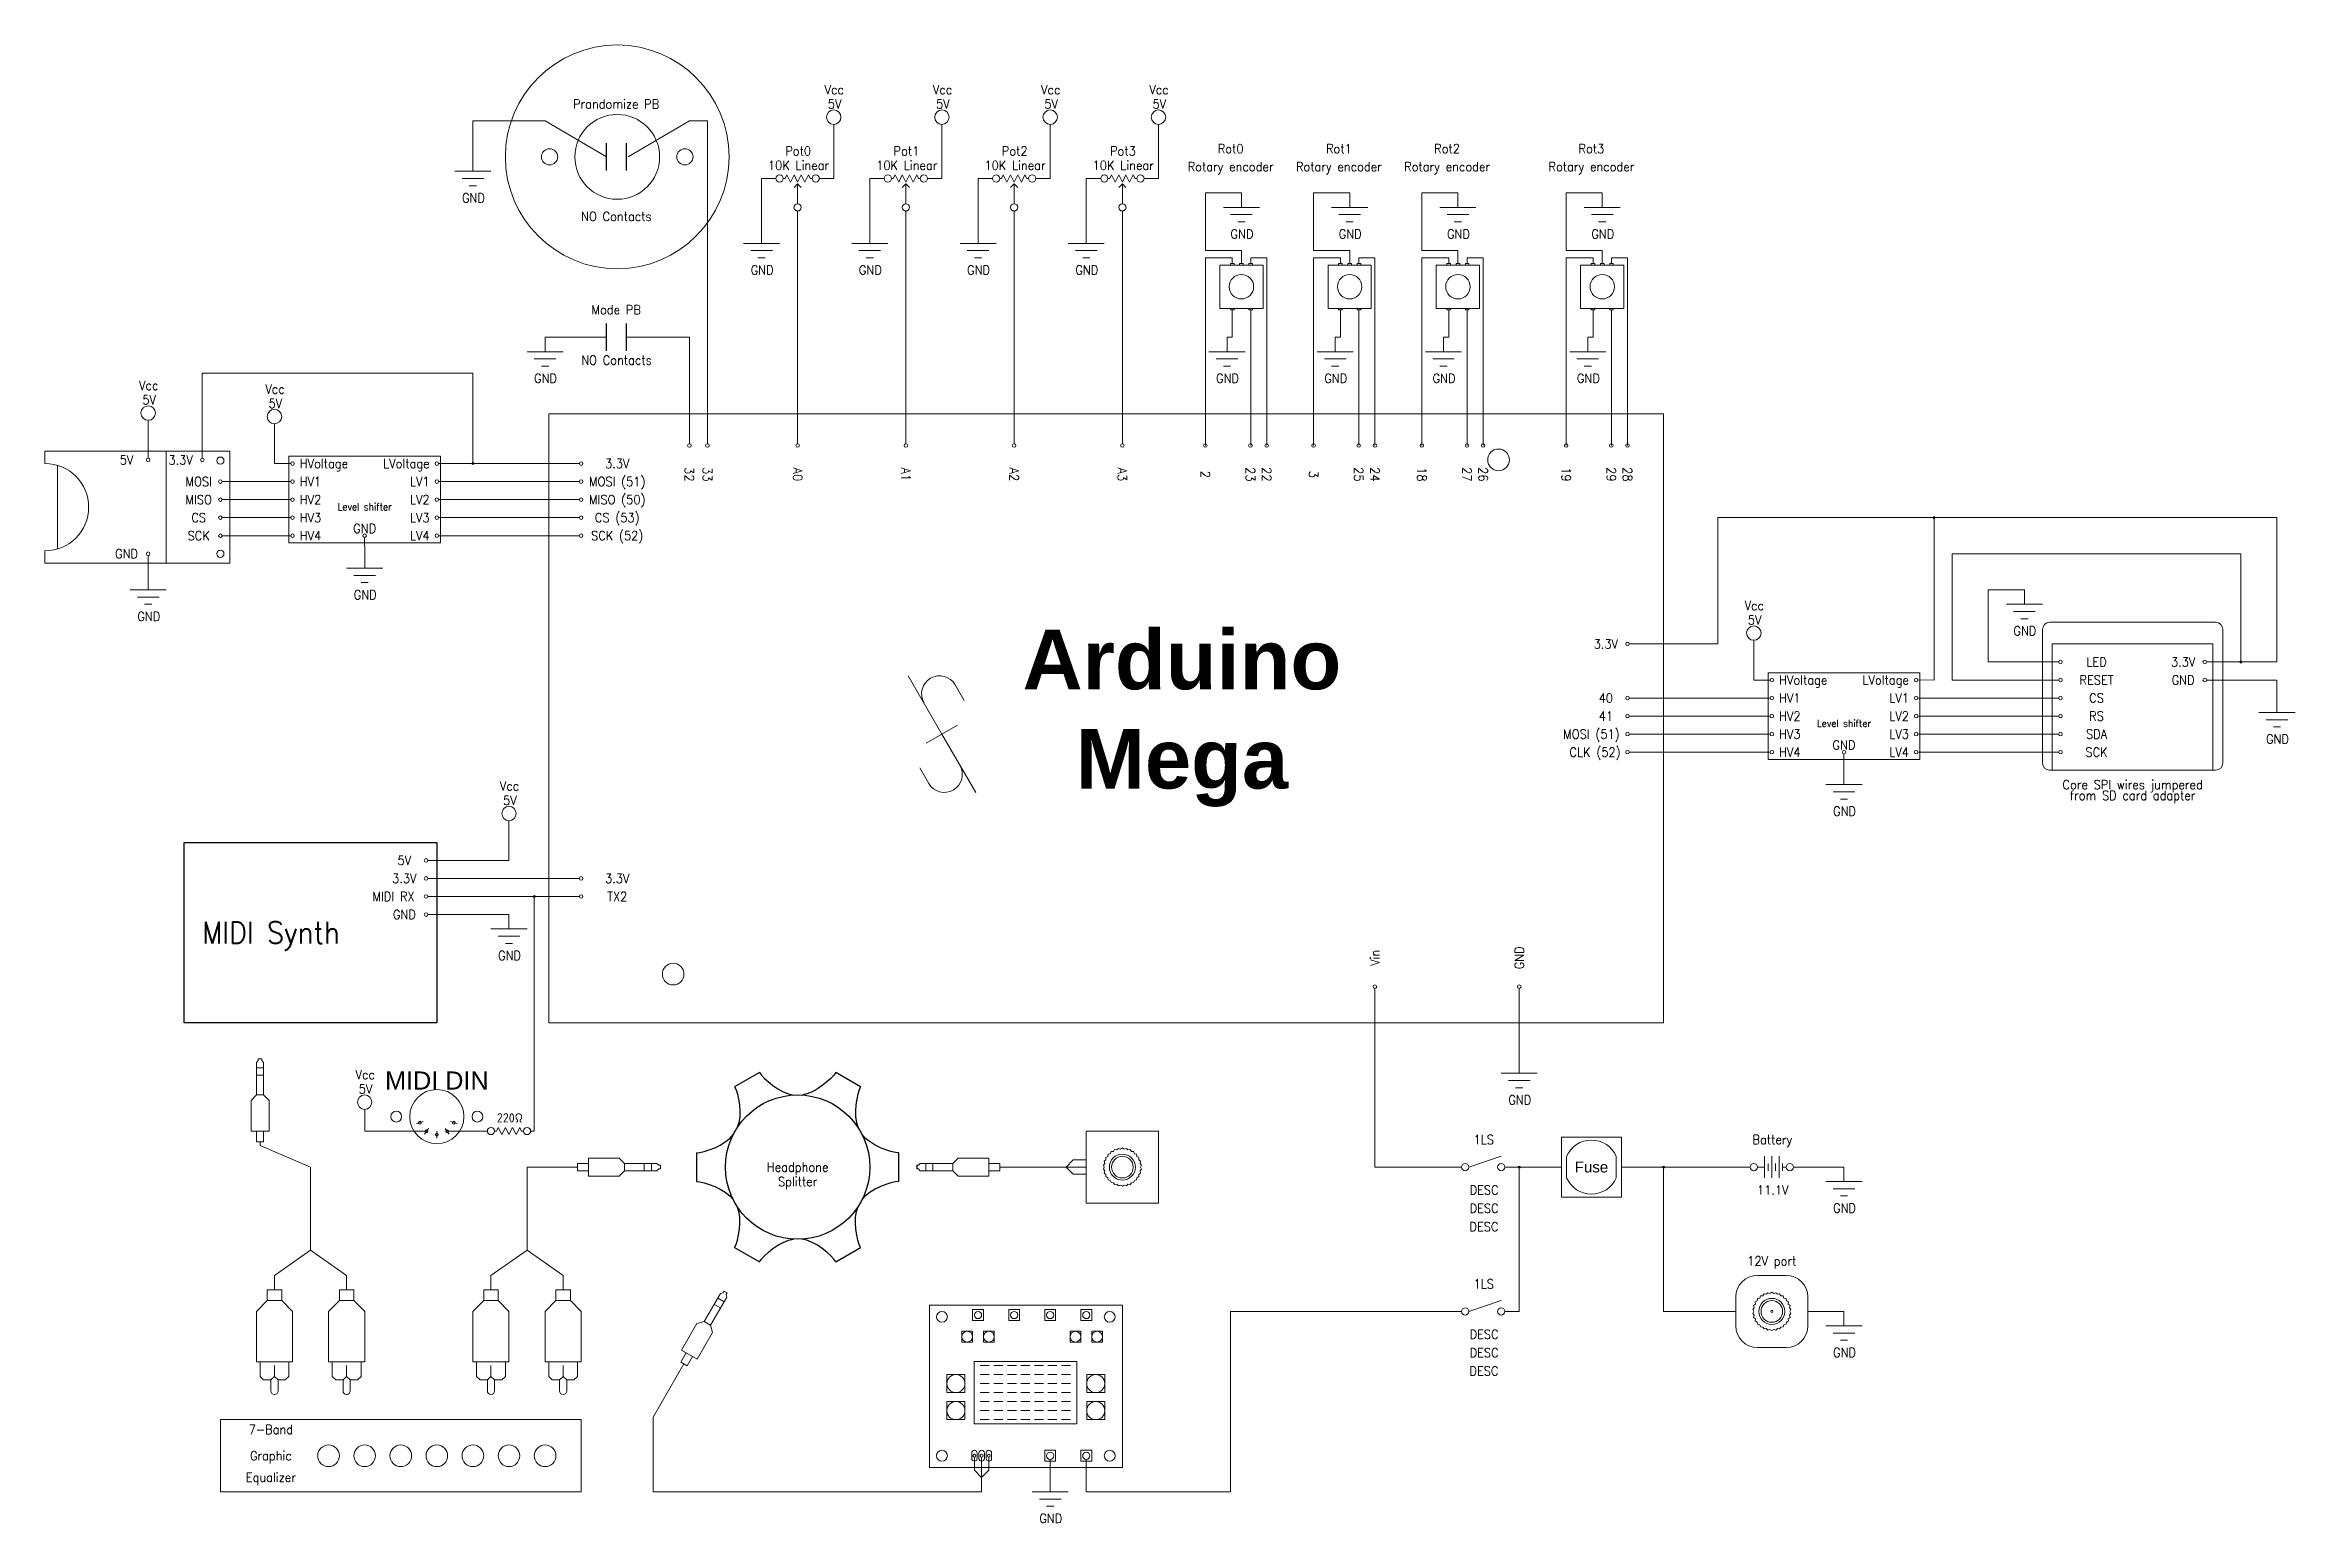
# Model space of a CAD drawing. Header units: millimetres. Extents: x -449 to 175, y -139 to 271.
import ezdxf
from ezdxf.enums import TextEntityAlignment as Align

# ---------------------------------------------------------------- set-up
doc = ezdxf.new("R2010")
doc.units = ezdxf.units.MM
doc.layers.get('0').update_dxf_attribs({"lineweight": 0})
for name, color, linetype, lineweight, true_color in [('construction', 1, 'Continuous', 0, 0xff0000), ('cut', 18, 'Continuous', 0, 0x000000), ('text', 5, 'Continuous', 0, 0x0000ff), ('Wires', 6, 'Continuous', 0, 0xff00ff)]:
    doc.layers.add(name, color=color, linetype=linetype, lineweight=lineweight, true_color=true_color)
doc.layers.add('SYMBOLS', color=1, linetype='Continuous', true_color=0xff0000)
doc.styles.add('textstyle100', font='standard')
doc.styles.add('textstyle101', font='standard')
doc.styles.add('textstyle105', font='Standard')
doc.styles.add('textstyle109', font='Standard')
doc.styles.add('textstyle11', font='Standard')
doc.styles.add('textstyle113', font='Standard')
doc.styles.add('textstyle114', font='Standard')
doc.styles.add('textstyle118', font='Standard')
doc.styles.add('textstyle119', font='Standard')
doc.styles.add('textstyle12', font='Standard')
doc.styles.add('textstyle120', font='Standard')
doc.styles.add('textstyle121', font='Standard')
doc.styles.add('textstyle122', font='Standard')
doc.styles.add('textstyle123', font='Standard')
doc.styles.add('textstyle124', font='Standard')
doc.styles.add('textstyle126', font='Standard')
doc.styles.add('textstyle128', font='Standard')
doc.styles.add('textstyle13', font='Standard')
doc.styles.add('textstyle130', font='Standard')
doc.styles.add('textstyle132', font='Standard')
doc.styles.add('textstyle133', font='Standard')
doc.styles.add('textstyle134', font='Standard')
doc.styles.add('textstyle135', font='Standard')
doc.styles.add('textstyle136', font='Standard')
doc.styles.add('textstyle137', font='Standard')
doc.styles.add('textstyle138', font='Standard')
doc.styles.add('textstyle139', font='Standard')
doc.styles.add('textstyle14', font='Standard')
doc.styles.add('textstyle140', font='Standard')
doc.styles.add('textstyle141', font='Standard')
doc.styles.add('textstyle143', font='Standard')
doc.styles.add('textstyle144', font='Standard')
doc.styles.add('textstyle146', font='Standard')
doc.styles.add('textstyle147', font='Standard')
doc.styles.add('textstyle149', font='Standard')
doc.styles.add('textstyle150', font='Standard')
doc.styles.add('textstyle151', font='Standard')
doc.styles.add('textstyle153', font='Standard')
doc.styles.add('textstyle154', font='Standard')
doc.styles.add('textstyle155', font='Standard')
doc.styles.add('textstyle156', font='Standard')
doc.styles.add('textstyle158', font='Standard')
doc.styles.add('textstyle159', font='Standard')
doc.styles.add('textstyle16', font='Standard')
doc.styles.add('textstyle160', font='Standard')
doc.styles.add('textstyle162', font='Standard')
doc.styles.add('textstyle163', font='Standard')
doc.styles.add('textstyle164', font='Standard')
doc.styles.add('textstyle165', font='Standard')
doc.styles.add('textstyle166', font='Standard')
doc.styles.add('textstyle167', font='Standard')
doc.styles.add('textstyle168', font='Standard')
doc.styles.add('textstyle169', font='Standard')
doc.styles.add('textstyle170', font='Standard')
doc.styles.add('textstyle171', font='Standard')
doc.styles.add('textstyle172', font='Standard')
doc.styles.add('textstyle173', font='Standard')
doc.styles.add('textstyle174', font='Standard')
doc.styles.add('textstyle175', font='Standard')
doc.styles.add('textstyle176', font='Standard')
doc.styles.add('textstyle177', font='Standard')
doc.styles.add('textstyle179', font='Standard')
doc.styles.add('textstyle18', font='Standard')
doc.styles.add('textstyle180', font='Standard')
doc.styles.add('textstyle181', font='Standard')
doc.styles.add('textstyle182', font='Standard')
doc.styles.add('textstyle183', font='Standard')
doc.styles.add('textstyle185', font='Standard')
doc.styles.add('textstyle186', font='Standard')
doc.styles.add('textstyle187', font='Standard')
doc.styles.add('textstyle188', font='Standard')
doc.styles.add('textstyle189', font='Standard')
doc.styles.add('textstyle19', font='')
doc.styles.add('textstyle190', font='Standard')
doc.styles.add('textstyle191', font='Standard')
doc.styles.add('textstyle193', font='Standard')
doc.styles.add('textstyle195', font='Standard')
doc.styles.add('textstyle196', font='Standard')
doc.styles.add('textstyle198', font='Standard')
doc.styles.add('textstyle20', font='Standard')
doc.styles.add('textstyle200', font='Standard')
doc.styles.add('textstyle201', font='Standard')
doc.styles.add('textstyle202', font='Standard')
doc.styles.add('textstyle203', font='Standard')
doc.styles.add('textstyle204', font='Standard')
doc.styles.add('textstyle205', font='Standard')
doc.styles.add('textstyle206', font='Standard')
doc.styles.add('textstyle207', font='Standard')
doc.styles.add('textstyle208', font='Standard')
doc.styles.add('textstyle209', font='Standard')
doc.styles.add('textstyle21', font='standard')
doc.styles.add('textstyle210', font='Standard')
doc.styles.add('textstyle211', font='Standard')
doc.styles.add('textstyle212', font='Standard')
doc.styles.add('textstyle214', font='Standard')
doc.styles.add('textstyle215', font='Standard')
doc.styles.add('textstyle216', font='Standard')
doc.styles.add('textstyle218', font='Standard')
doc.styles.add('textstyle219', font='Standard')
doc.styles.add('textstyle22', font='Standard')
doc.styles.add('textstyle220', font='Standard')
doc.styles.add('textstyle221', font='Standard')
doc.styles.add('textstyle23', font='standard')
doc.styles.add('textstyle24', font='standard')
doc.styles.add('textstyle25', font='Standard')
doc.styles.add('textstyle26', font='standard')
doc.styles.add('textstyle27', font='Standard')
doc.styles.add('textstyle28', font='Standard')
doc.styles.add('textstyle29', font='Standard')
doc.styles.add('textstyle30', font='Standard')
doc.styles.add('textstyle31', font='Standard')
doc.styles.add('textstyle32', font='Standard')
doc.styles.add('textstyle33', font='Standard')
doc.styles.add('textstyle34', font='')
doc.styles.add('textstyle35', font='')
doc.styles.add('textstyle36', font='standard')
doc.styles.add('textstyle37', font='standard')
doc.styles.add('textstyle38', font='standard')
doc.styles.add('textstyle39', font='standard')
doc.styles.add('textstyle40', font='standard')
doc.styles.add('textstyle41', font='standard')
doc.styles.add('textstyle42', font='standard')
doc.styles.add('textstyle43', font='standard')
doc.styles.add('textstyle44', font='standard')
doc.styles.add('textstyle45', font='standard')
doc.styles.add('textstyle46', font='standard')
doc.styles.add('textstyle47', font='standard')
doc.styles.add('textstyle48', font='standard')
doc.styles.add('textstyle49', font='standard')
doc.styles.add('textstyle50', font='standard')
doc.styles.add('textstyle51', font='standard')
doc.styles.add('textstyle52', font='standard')
doc.styles.add('textstyle53', font='standard')
doc.styles.add('textstyle54', font='standard')
doc.styles.add('textstyle55', font='standard')
doc.styles.add('textstyle56', font='standard')
doc.styles.add('textstyle57', font='standard')
doc.styles.add('textstyle58', font='standard')
doc.styles.add('textstyle59', font='standard')
doc.styles.add('textstyle60', font='Standard')
doc.styles.add('textstyle61', font='Standard')
doc.styles.add('textstyle62', font='Standard')
doc.styles.add('textstyle64', font='Standard')
doc.styles.add('textstyle65', font='Standard')
doc.styles.add('textstyle66', font='Standard')
doc.styles.add('textstyle68', font='Standard')
doc.styles.add('textstyle69', font='Standard')
doc.styles.add('textstyle70', font='Standard')
doc.styles.add('textstyle72', font='Standard')
doc.styles.add('textstyle73', font='standard')
doc.styles.add('textstyle74', font='Standard')
doc.styles.add('textstyle75', font='Standard')
doc.styles.add('textstyle76', font='Standard')
doc.styles.add('textstyle77', font='Standard')
doc.styles.add('textstyle78', font='Standard')
doc.styles.add('textstyle79', font='Standard')
doc.styles.add('textstyle80', font='Standard')
doc.styles.add('textstyle81', font='Standard')
doc.styles.add('textstyle82', font='Standard')
doc.styles.add('textstyle83', font='Standard')
doc.styles.add('textstyle84', font='Standard')
doc.styles.add('textstyle85', font='Standard')
doc.styles.add('textstyle86', font='standard')
doc.styles.add('textstyle87', font='standard')
doc.styles.add('textstyle88', font='standard')
doc.styles.add('textstyle89', font='standard')
doc.styles.add('textstyle90', font='standard')
doc.styles.add('textstyle91', font='standard')
doc.styles.add('textstyle92', font='standard')
doc.styles.add('textstyle93', font='standard')
doc.styles.add('textstyle94', font='Standard')
doc.styles.add('textstyle95', font='Standard')
doc.styles.add('textstyle96', font='Standard')
doc.styles.add('textstyle97', font='Standard')
doc.styles.add('textstyle98', font='Standard')
doc.styles.add('textstyle99', font='standard')
doc.styles.get('textstyle19').set_extended_font_data('Arial', bold=True)
doc.styles.get('textstyle34').set_extended_font_data('Arial')
doc.styles.get('textstyle35').set_extended_font_data('Arial')

msp = doc.modelspace()

# ---------------------------------------------------------------- texts
for s, style, p in [('7-Band', 'textstyle96', (-386, -114)), ('Equalizer', 'textstyle98', (-386, -127.27)), ('Graphic', 'textstyle97', (-386, -121.27))]:
    msp.add_text(s, height=2.54, dxfattribs=dict(style=style)).set_placement(p, align=Align.CENTER)
at = {"layer": 'SYMBOLS'}
for s, height, style, p in [('Core SPI wires jumpered', 2.54, 'textstyle204', (130, 66)), ('from SD card adapter', 2.54, 'textstyle205', (130, 63)), ('MIDI Synth', 6, 'textstyle114', (-386, 25))]:
    msp.add_text(s, height=height, dxfattribs=dict(at, style=style)).set_placement(p, align=Align.MIDDLE_CENTER)
at = {"layer": 'Wires'}
for s, style, p in [('Rot0', 'textstyle135', (-120, 241)), ('Rot1', 'textstyle134', (-90, 241)), ('Rot2', 'textstyle133', (-60, 241)), ('Rot3', 'textstyle132', (-20, 241)), ('Rotary encoder', 'textstyle139', (-120, 236)), ('Rotary encoder', 'textstyle138', (-90, 236)), ('Rotary encoder', 'textstyle137', (-60, 236)), ('Rotary encoder', 'textstyle136', (-20, 236))]:
    msp.add_text(s, height=2.54, dxfattribs=dict(at, style=style)).set_placement(p, align=Align.CENTER)
for s, style, p in [('Headphone', 'textstyle202', (-240, -40)), ('Splitter', 'textstyle203', (-240, -44)), ('12V port', 'textstyle195', (30, -66))]:
    msp.add_text(s, height=2.54, dxfattribs=dict(at, style=style)).set_placement(p, align=Align.MIDDLE_CENTER)

# ---------------------------------------------------------------- blocks, each defined once
blk = doc.blocks.new('block_6')
at = {"layer": 'Wires'}
blk.add_circle((0, 0), 0.5, dxfattribs=at)
at = {"style": 'textstyle37'}
blk.add_attdef('DESC1', text='', height=2.54, dxfattribs=at).set_placement((8, 0), align=Align.MIDDLE_CENTER)
at = {"style": 'textstyle36'}
blk.add_attdef('DESC2', text='', height=2.54, rotation=270, dxfattribs=at).set_placement((0, -8), align=Align.MIDDLE_CENTER)
blk = doc.blocks.new('Vcc')
blk.add_line((0, 0), (0, 6))
blk.add_circle((0, 8), 2)
for tag, style, p in [('DESC1', 'textstyle59', (0.25, 10.38)), ('PN', 'textstyle58', (0.15, 14.36))]:
    blk.add_attdef(tag, text='', height=2.54, dxfattribs=dict(style=style)).set_placement(p, align=Align.CENTER)
blk = doc.blocks.new('GND')
for p, q in [((0, 0), (0, -4)), ((-5, -4), (5, -4)), ((3, -6), (-3, -6)), ((-1, -8), (1, -8))]:
    blk.add_line(p, q)
for tag, style, p in [('PN', 'textstyle38', (0.15, -12.64)), ('DESC1', 'textstyle39', (0.25, -16.62))]:
    blk.add_attdef(tag, text='', height=2.54, dxfattribs=dict(style=style)).set_placement(p, align=Align.CENTER)
blk = doc.blocks.new('RotaryEncoder')
at = {"layer": 'construction'}
for p, q in [((-3.06, 6), (-3.06, 6.4)), ((-3.06, 6.4), (-2.06, 6.4)), ((-2.06, 6.4), (-2.06, 6)), ((-0.5, 6), (-0.5, 6.4)), ((-0.5, 6.4), (0.5, 6.4)), ((0.5, 6.4), (0.5, 6)), ((2.06, 6), (2.06, 6.4)), ((2.06, 6.4), (3.06, 6.4)), ((3.06, 6.4), (3.06, 6)), ((6, 6), (-6, 6)), ((-6, 6), (-6, -6)), ((6, -6), (6, 6)), ((-6, -6), (6, -6)), ((-3.06, -6.4), (-3.06, -6)), ((-2.06, -6), (-2.06, -6.4)), ((2.06, -6.4), (2.06, -6)), ((3.06, -6), (3.06, -6.4)), ((-2.06, -6.4), (-3.06, -6.4)), ((3.06, -6.4), (2.06, -6.4))]:
    blk.add_line(p, q, dxfattribs=at)
at = {"layer": 'cut'}
blk.add_circle((0, 0), 3.38, dxfattribs=at)
for tag, style, p in [('DESC1', 'textstyle53', (0.11, 29.02)), ('PN', 'textstyle52', (0, 33))]:
    blk.add_attdef(tag, text='', height=2.54, dxfattribs=dict(style=style)).set_placement(p, align=Align.CENTER)
blk = doc.blocks.new('block_1')
for centre in [(0, 38.5), (46.5, 38.5), (0, 0), (46.5, 0)]:
    blk.add_circle(centre, 1.5)
at = {"layer": 'construction'}
for p, q in [((-3.5, 41.75), (50, 41.75)), ((-3.5, -3.25), (-3.5, 41.75)), ((8.5, 40.5), (11.5, 40.5)), ((8.5, 37.5), (8.5, 40.5)), ((11.5, 37.5), (8.5, 37.5)), ((11.5, 40.5), (11.5, 37.5)), ((18.5, 40.5), (21.5, 40.5)), ((18.5, 37.5), (18.5, 40.5)), ((21.5, 37.5), (18.5, 37.5)), ((21.5, 40.5), (21.5, 37.5)), ((28.5, 40.5), (31.5, 40.5)), ((28.5, 37.5), (28.5, 40.5)), ((31.5, 37.5), (28.5, 37.5)), ((31.5, 40.5), (31.5, 37.5)), ((38.5, 40.5), (41.5, 40.5)), ((38.5, 37.5), (38.5, 40.5)), ((41.5, 37.5), (38.5, 37.5)), ((41.5, 40.5), (41.5, 37.5)), ((50, -3.25), (50, 41.75)), ((5.5, 34.5), (8.5, 34.5)), ((5.5, 31.5), (5.5, 34.5)), ((8.5, 31.5), (5.5, 31.5)), ((8.5, 34.5), (8.5, 31.5)), ((11.5, 34.5), (14.5, 34.5)), ((11.5, 31.5), (11.5, 34.5)), ((14.5, 31.5), (11.5, 31.5)), ((14.5, 34.5), (14.5, 31.5)), ((35.5, 34.5), (38.5, 34.5)), ((35.5, 31.5), (35.5, 34.5)), ((38.5, 31.5), (35.5, 31.5)), ((38.5, 34.5), (38.5, 31.5)), ((41.5, 34.5), (44.5, 34.5)), ((41.5, 31.5), (41.5, 34.5)), ((44.5, 31.5), (41.5, 31.5)), ((44.5, 34.5), (44.5, 31.5)), ((8.8937, 8.8375), (8.8937, 26.1625)), ((8.8937, 26.1625), (37.3563, 26.1625)), ((10.625, 25), (13.125, 25)), ((14.375, 25), (16.875, 25)), ((18.125, 25), (20.625, 25)), ((21.875, 25), (24.375, 25)), ((25.625, 25), (28.125, 25)), ((29.375, 25), (31.875, 25)), ((33.125, 25), (35.625, 25)), ((37.3563, 26.1625), (37.3563, 8.8375)), ((1.375, 22.5), (6.375, 22.5)), ((1.375, 17.5), (1.375, 22.5)), ((6.375, 22.5), (6.375, 17.5)), ((10.625, 22.5), (13.125, 22.5)), ((10.625, 20), (13.125, 20)), ((14.375, 22.5), (16.875, 22.5)), ((14.375, 20), (16.875, 20)), ((18.125, 22.5), (20.625, 22.5)), ((18.125, 20), (20.625, 20)), ((21.875, 22.5), (24.375, 22.5)), ((21.875, 20), (24.375, 20)), ((25.625, 22.5), (28.125, 22.5)), ((25.625, 20), (28.125, 20)), ((29.375, 22.5), (31.875, 22.5)), ((29.375, 20), (31.875, 20)), ((33.125, 22.5), (35.625, 22.5)), ((33.125, 20), (35.625, 20)), ((40.125, 22.5), (45.125, 22.5)), ((40.125, 17.5), (40.125, 22.5)), ((45.125, 22.5), (45.125, 17.5)), ((6.375, 17.5), (1.375, 17.5)), ((6.375, 15), (1.375, 15)), ((1.375, 15), (1.375, 10)), ((6.375, 10), (6.375, 15)), ((10.625, 17.5), (13.125, 17.5)), ((10.625, 15), (13.125, 15)), ((10.625, 12.5), (13.125, 12.5)), ((14.375, 17.5), (16.875, 17.5)), ((14.375, 15), (16.875, 15)), ((14.375, 12.5), (16.875, 12.5)), ((18.125, 17.5), (20.625, 17.5)), ((18.125, 15), (20.625, 15)), ((18.125, 12.5), (20.625, 12.5)), ((21.875, 17.5), (24.375, 17.5)), ((21.875, 15), (24.375, 15)), ((21.875, 12.5), (24.375, 12.5)), ((25.625, 17.5), (28.125, 17.5)), ((25.625, 15), (28.125, 15)), ((25.625, 12.5), (28.125, 12.5)), ((29.375, 17.5), (31.875, 17.5)), ((29.375, 15), (31.875, 15)), ((29.375, 12.5), (31.875, 12.5)), ((33.125, 17.5), (35.625, 17.5)), ((33.125, 15), (35.625, 15)), ((33.125, 12.5), (35.625, 12.5)), ((45.125, 17.5), (40.125, 17.5)), ((45.125, 15), (40.125, 15)), ((40.125, 15), (40.125, 10)), ((45.125, 10), (45.125, 15)), ((1.375, 10), (6.375, 10)), ((37.3563, 8.8375), (8.8937, 8.8375)), ((10.625, 10), (13.125, 10)), ((14.375, 10), (16.875, 10)), ((18.125, 10), (20.625, 10)), ((21.875, 10), (24.375, 10)), ((25.625, 10), (28.125, 10)), ((29.375, 10), (31.875, 10)), ((33.125, 10), (35.625, 10)), ((40.125, 10), (45.125, 10)), ((8.25, 0.75), (8.25, -0.75)), ((9.75, -0.75), (9.75, 0.75)), ((10.25, 0.75), (10.25, -0.75)), ((11.75, -0.75), (11.75, 0.75)), ((12.25, 0.75), (12.25, -0.75)), ((13.75, -0.75), (13.75, 0.75)), ((28.5, 1.5), (31.5, 1.5)), ((28.5, -1.5), (28.5, 1.5)), ((31.5, 1.5), (31.5, -1.5)), ((38.5, 1.5), (41.5, 1.5)), ((38.5, -1.5), (38.5, 1.5)), ((41.5, 1.5), (41.5, -1.5)), ((-3.5, -3.25), (50, -3.25)), ((31.5, -1.5), (28.5, -1.5)), ((41.5, -1.5), (38.5, -1.5))]:
    blk.add_line(p, q, dxfattribs=at)
for centre, radius in [((10, 39), 1), ((20, 39), 1), ((30, 39), 1), ((40, 39), 1), ((7, 33), 1.5), ((13, 33), 1.5), ((37, 33), 1.5), ((43, 33), 1.5), ((3.875, 20), 2.5), ((42.625, 20), 2.5), ((3.875, 12.5), 2.5), ((42.625, 12.5), 2.5), ((9, 0), 0.4), ((11, 0), 0.4), ((13, 0), 0.4), ((30, 0), 1), ((40, 0), 1)]:
    blk.add_circle(centre, radius, dxfattribs=at)
for centre, start, end in [((9, 0.75), 0, 180), ((11, 0.75), 0, 180), ((13, 0.75), 0, 180), ((9, -0.75), 180, 0), ((11, -0.75), 180, 0), ((13, -0.75), 180, 0)]:
    blk.add_arc(centre, 0.75, start, end, dxfattribs=at)
blk = doc.blocks.new('Arduino Mega Protoboard')
for centre in [(4.5, 91.5), (52, 15.25)]:
    blk.add_circle(centre, 1)
at = {"layer": 'construction'}
for p, q in [((0, 103), (56.25, 103)), ((0, 0), (0, 103)), ((56.25, 0), (56.25, 103)), ((0, 0), (56.25, 0))]:
    blk.add_line(p, q, dxfattribs=at)
at = {"layer": 'text', "insert": (28.125, 44.5), "char_height": 5.5, "attachment_point": 5, "rotation": 270, "style": 'textstyle19'}
blk.add_mtext('Arduino\\PMega', dxfattribs=at)
blk = doc.blocks.new('block_2')
at = {"lineweight": 0}
for p, q in [((-6.9, -2.94), (-6.9, 2.94)), ((6.9, -2.94), (6.9, 2.94))]:
    blk.add_line(p, q, dxfattribs=at)
for start, end in [(23.07392, 156.92608), (203.07392, 336.92608)]:
    blk.add_arc((0, 0), 7.5, start, end, dxfattribs=at)
at = {"layer": 'construction'}
for p, q in [((-8.3, -8.3), (-8.3, 8.3)), ((-8.3, 8.3), (8.3, 8.3)), ((8.3, -8.3), (8.3, 8.3)), ((-8.3, -8.3), (8.3, -8.3))]:
    blk.add_line(p, q, dxfattribs=at)
at = {"layer": 'text', "lineweight": 0, "insert": (0, 0), "char_height": 1, "attachment_point": 5, "style": 'textstyle34'}
blk.add_mtext('\\H3;Fuse', dxfattribs=at)
blk = doc.blocks.new('block_3')
for p, q in [((-5.64, -2.05), (-3.76, -1.37)), ((-3.44, -4.91), (-2.29, -3.28)), ((0, -6), (0, -4)), ((3.44, -4.91), (2.29, -3.28)), ((5.64, -2.05), (3.76, -1.37))]:
    blk.add_line(p, q)
for centre, radius in [((0, 0), 7.5), ((-11.25, 0), 1.5), ((11.25, 0), 1.5), ((-4.7, -1.71), 0.4), ((-2.87, -4.1), 0.4), ((0, -5), 0.4), ((2.87, -4.1), 0.4), ((4.7, -1.71), 0.4)]:
    blk.add_circle(centre, radius)
at = {"layer": 'text', "insert": (0, 10), "char_height": 12, "attachment_point": 5, "line_spacing_factor": 0.3, "style": 'textstyle35'}
blk.add_mtext('\\H5;MIDI DIN', dxfattribs=at)
blk = doc.blocks.new('block_4')
for centre in [(0, 0), (25.8, 0)]:
    blk.add_circle(centre, 1)
at = {"layer": 'construction'}
for p, q in [((-2.6, 45.1), (-2.6, 48.6)), ((-2.6, 48.6), (0.8, 48.6)), ((-2.6, -2.6), (-2.6, 45.1)), ((1.32, 45.1), (24.48, 45.1)), ((28.4, 48.6), (25, 48.6)), ((28.4, 45.1), (28.4, 48.6)), ((28.4, -2.6), (28.4, 45.1)), ((-2.6, 15), (28.4, 15)), ((-2.6, -2.6), (28.4, -2.6))]:
    blk.add_line(p, q, dxfattribs=at)
blk.add_arc((12.9, 48.6), 12.1, 180, 0, dxfattribs=at)
blk = doc.blocks.new('SmallDisplayTFT47mmDiag')
for p, q in [((2.7, 35), (47.2, 35)), ((2.7, 0), (2.7, 35)), ((47.2, 0), (47.2, 35)), ((2.7, 0), (47.2, 0))]:
    blk.add_line(p, q)
at = {"layer": 'construction'}
for p, q in [((0, 39), (0, 2)), ((48, 41), (2, 41)), ((50, 2), (50, 39)), ((2, 0), (48, 0))]:
    blk.add_line(p, q, dxfattribs=at)
for centre, start, end in [((2, 39), 90, 180), ((48, 39), 0, 90), ((2, 2), 180, 270), ((48, 2), 270, 0)]:
    blk.add_arc(centre, 2, start, end, dxfattribs=at)
blk = doc.blocks.new('block_5')
for centre, radius in [((0, 0), 11.75), ((-18.75, 0), 2.25), ((18.75, 0), 2.25)]:
    blk.add_circle(centre, radius)
at = {"layer": 'construction'}
blk.add_circle((0, 0), 31, dxfattribs=at)
blk = doc.blocks.new('CONT_OP')
at = {"layer": 'SYMBOLS'}
for p, q in [((-2.79, 3.81), (-2.79, -3.81)), ((2.79, 3.81), (2.79, -3.81))]:
    blk.add_line(p, q, dxfattribs=at)
blk = doc.blocks.new('NO_CONTACT')
at = {"layer": 'SYMBOLS', "xscale": -1, "rotation": 180}
blk.add_blockref('CONT_OP', (2.79, 0), dxfattribs=at)
for tag, style, p in [('PN', 'textstyle40', (2.69, 6.36)), ('DESC1', 'textstyle43', (2.79, -7.62)), ('DESC2', 'textstyle42', (2.79, -12.7)), ('DESC3', 'textstyle41', (2.75, -17.78))]:
    blk.add_attdef(tag, text='', height=2.54, dxfattribs=dict(style=style)).set_placement(p, align=Align.CENTER)
blk = doc.blocks.new('Potentiometer')
for p, q in [((1, 0), (1.5, 0)), ((1.5, 0), (2, 1)), ((2, 1), (3, -1)), ((3, -1), (4, 1)), ((4, 1), (5, -1)), ((5, -1), (6, 1)), ((6, 1), (7, -1)), ((7, -1), (8, 1)), ((8.5, 0), (8, 1)), ((9, 0), (8.5, 0)), ((5, -1.5), (4, -2.5)), ((5, -7), (5, -1.5)), ((6, -2.5), (5, -1.5))]:
    blk.add_line(p, q)
for centre in [(0, 0), (10, 0), (5, -8)]:
    blk.add_circle(centre, 1)
for tag, style, p in [('PN', 'textstyle44', (5.15, 6.36)), ('DESC1', 'textstyle47', (5.25, 2.38)), ('DESC2', 'textstyle46', (-5, -8)), ('DESC3', 'textstyle45', (15, -8))]:
    blk.add_attdef(tag, text='', height=2.54, dxfattribs=dict(style=style)).set_placement(p, align=Align.CENTER)
blk = doc.blocks.new('Switch')
blk.add_line((-4, 0), (5, 3))
for centre in [(-5, 0), (5, 0)]:
    blk.add_circle(centre, 1)
for tag, style, p in [('PN', 'textstyle54', (0.15, 6.36)), ('DESC1', 'textstyle57', (0.25, -7.62)), ('DESC2', 'textstyle56', (0.25, -12.7)), ('DESC3', 'textstyle55', (0.21, -17.78))]:
    blk.add_attdef(tag, text='', height=2.54, dxfattribs=dict(style=style)).set_placement(p, align=Align.CENTER)
blk = doc.blocks.new('Battery')
for p, q in [((-2, 0), (-4, 0)), ((-2, 3), (-2, -3)), ((-1, -1), (-1, 1)), ((0, 3), (0, -3)), ((1, -1), (1, 1)), ((2, 3), (2, -3)), ((3, -1), (3, 1)), ((3, 0), (4, 0))]:
    blk.add_line(p, q)
for centre in [(-5, 0), (5, 0)]:
    blk.add_circle(centre, 1)
for tag, style, p in [('PN', 'textstyle21', (0.15, 6.36)), ('DESC1', 'textstyle26', (0.25, -7.62)), ('DESC2', 'textstyle24', (0.25, -12.7)), ('DESC3', 'textstyle23', (0.21, -17.78))]:
    blk.add_attdef(tag, text='', height=2.54, dxfattribs=dict(style=style)).set_placement(p, align=Align.CENTER)
blk = doc.blocks.new('S_Symbol')
for p, q in [((-1.87, 3.23), (0, 0)), ((0.73, 2.73), (1.23, 1.87)), ((0.87, 0.5), (-0.87, -0.5)), ((1.87, -3.23), (0, 0)), ((-0.73, -2.73), (-1.23, -1.87))]:
    blk.add_line(p, q)
for centre, start, end in [((-0.13, 2.23), 30, 210), ((0.13, -2.23), 210, 30)]:
    blk.add_arc(centre, 1, start, end)
blk = doc.blocks.new('Resistor')
for p, q in [((1, 0), (1.5, 0)), ((1.5, 0), (2, 1)), ((2, 1), (3, -1)), ((3, -1), (4, 1)), ((4, 1), (5, -1)), ((5, -1), (6, 1)), ((6, 1), (7, -1)), ((7, -1), (8, 1)), ((8.5, 0), (8, 1)), ((9, 0), (8.5, 0))]:
    blk.add_line(p, q)
for centre in [(0, 0), (10, 0)]:
    blk.add_circle(centre, 1)
for tag, style, p in [('PN', 'textstyle48', (5.15, 6.36)), ('DESC1', 'textstyle51', (5.25, 2.38)), ('DESC2', 'textstyle50', (-5, -8)), ('DESC3', 'textstyle49', (15, -8))]:
    blk.add_attdef(tag, text='', height=2.54, dxfattribs=dict(style=style)).set_placement(p, align=Align.CENTER)
blk = doc.blocks.new('Four-Channel Level shifter')
for p, q in [((-41, 22), (-41, -2)), ((1, 22), (-41, 22)), ((1, -2), (1, 22)), ((-41, -2), (1, -2))]:
    blk.add_line(p, q)
at = {"layer": 'Wires'}
ref = blk.add_blockref('block_6', (-40, 20), dxfattribs=at)
ref.add_attrib('HVoltage', 'HVoltage', dxfattribs={"layer": '0', "height": 2.54, "style": 'textstyle30'}).set_placement((-38, 20), align=Align.MIDDLE_LEFT)
ref = blk.add_blockref('block_6', (0, 20), dxfattribs=at)
ref.add_attrib('LVoltage', 'LVoltage', dxfattribs={"layer": '0', "height": 2.54, "style": 'textstyle32'}).set_placement((-2, 20), align=Align.MIDDLE_RIGHT)
ref = blk.add_blockref('block_6', (-40, 15), dxfattribs=at)
ref.add_attrib('HV1', 'HV1', dxfattribs={"layer": '0', "height": 2.54, "style": 'textstyle29'}).set_placement((-38, 15), align=Align.MIDDLE_LEFT)
ref = blk.add_blockref('block_6', (0, 15), dxfattribs=at)
ref.add_attrib('LV1', 'LV1', dxfattribs={"layer": '0', "height": 2.54, "style": 'textstyle218'}).set_placement((-2, 15), align=Align.MIDDLE_RIGHT)
ref = blk.add_blockref('block_6', (-40, 10), dxfattribs=at)
ref.add_attrib('HV2', 'HV2', dxfattribs={"layer": '0', "height": 2.54, "style": 'textstyle27'}).set_placement((-38, 10), align=Align.MIDDLE_LEFT)
ref = blk.add_blockref('block_6', (-40, 5), dxfattribs=at)
ref.add_attrib('HV3', 'HV3', dxfattribs={"layer": '0', "height": 2.54, "style": 'textstyle22'}).set_placement((-38, 5), align=Align.MIDDLE_LEFT)
ref = blk.add_blockref('block_6', (0, 10), dxfattribs=at)
ref.add_attrib('LV2', 'LV2', dxfattribs={"layer": '0', "height": 2.54, "style": 'textstyle25'}).set_placement((-2, 10), align=Align.MIDDLE_RIGHT)
ref = blk.add_blockref('block_6', (0, 5), dxfattribs=at)
ref.add_attrib('LV3', 'LV3', dxfattribs={"layer": '0', "height": 2.54, "style": 'textstyle20'}).set_placement((-2, 5), align=Align.MIDDLE_RIGHT)
ref = blk.add_blockref('block_6', (-40, 0), dxfattribs=at)
ref.add_attrib('HV4', 'HV4', dxfattribs={"layer": '0', "height": 2.54, "style": 'textstyle28'}).set_placement((-38, 0), align=Align.MIDDLE_LEFT)
ref = blk.add_blockref('block_6', (-20, 0), dxfattribs=at)
ref.add_attrib('GND', 'GND', dxfattribs={"layer": '0', "height": 2.54, "style": 'textstyle33'}).set_placement((-20, 2), align=Align.MIDDLE_CENTER)
ref = blk.add_blockref('block_6', (0, 0), dxfattribs=at)
ref.add_attrib('LV4', 'LV4', dxfattribs={"layer": '0', "height": 2.54, "style": 'textstyle18'}).set_placement((-2, 0), align=Align.MIDDLE_RIGHT)
at = {"style": 'textstyle31'}
blk.add_text('Level shifter', height=2, dxfattribs=at).set_placement((-20, 8), align=Align.MIDDLE_CENTER)

# ---------------------------------------------------------------- linework, layer by layer
for p, q in [((-400, -110), (-400, -130)), ((-300, -110), (-400, -110)), ((-300, -130), (-300, -110)), ((-400, -130), (-300, -130))]:
    msp.add_line(p, q)
for centre in [(-370, -120), (-360, -120), (-350, -120), (-340, -120), (-330, -120), (-320, -120), (-310, -120)]:
    msp.add_circle(centre, 3)
at = {"layer": 'SYMBOLS'}
for p, q in [((-410, 0), (-410, 50)), ((-410, 50), (-340, 50)), ((-340, 50), (-340, 0)), ((-340, 0), (-410, 0)), ((-250.54, -13.75), (-257.46, -17.75)), ((-222.54, -17.75), (-229.46, -13.75)), ((-268, -36), (-268, -44)), ((-212, -44), (-212, -36)), ((-207, -39.5), (-207, -40.5)), ((-257.46, -62.25), (-250.54, -66.25)), ((-229.46, -66.25), (-222.54, -62.25))]:
    msp.add_line(p, q, dxfattribs=at)
msp.add_circle((-240, -40), 20, dxfattribs=at)
for points in [[(-257.46, -17.75), (-256.46, -19.48), (-255.2, -25.68), (-256.73, -29.04)], [(-250.54, -13.75), (-249.54, -15.48), (-244.8, -19.68), (-241.13, -20.03)], [(-229.46, -13.75), (-230.46, -15.48), (-235.2, -19.68), (-238.87, -20.03)], [(-222.54, -17.75), (-223.54, -19.48), (-224.8, -25.68), (-223.27, -29.04)], [(-268, -36), (-266, -36), (-260, -34), (-257.86, -30.99)], [(-212, -36), (-214, -36), (-220, -34), (-222.14, -30.99)], [(-268, -44), (-266, -44), (-260, -46), (-257.86, -49.01)], [(-212, -44), (-214, -44), (-220, -46), (-222.14, -49.01)], [(-257.46, -62.25), (-256.46, -60.52), (-255.2, -54.32), (-256.73, -50.96)], [(-222.54, -62.25), (-223.54, -60.52), (-224.8, -54.32), (-223.27, -50.96)], [(-250.54, -66.25), (-249.54, -64.52), (-244.8, -60.32), (-241.13, -59.97)], [(-229.46, -66.25), (-230.46, -64.52), (-235.2, -60.32), (-238.87, -59.97)]]:
    msp.add_open_spline(points, degree=3, dxfattribs=at)
at = {"layer": 'Wires'}
for p, q in [((-310, 250), (-330, 250)), ((-330, 250), (-330, 240)), ((-293, 240), (-310, 250)), ((-287, 240), (-270, 250)), ((-270, 250), (-265, 250)), ((-265, 250), (-265, 160.5)), ((-230, 234), (-230, 243)), ((-200, 234), (-200, 243)), ((-170, 234), (-170, 243)), ((-140, 234), (-140, 243)), ((-250, 220), (-250, 234)), ((-250, 234), (-246, 234)), ((-234, 234), (-230, 234)), ((-220, 220), (-220, 234)), ((-220, 234), (-216, 234)), ((-204, 234), (-200, 234)), ((-190, 220), (-190, 234)), ((-190, 234), (-186, 234)), ((-174, 234), (-170, 234)), ((-160, 220), (-160, 234)), ((-160, 234), (-156, 234)), ((-144, 234), (-140, 234)), ((-240, 225), (-240, 160.5)), ((-210, 225), (-210, 160.5)), ((-180, 225), (-180, 160.5)), ((-150, 225), (-150, 160.5)), ((-127, 214), (-127, 230)), ((-127, 230), (-117, 230)), ((-97, 214), (-97, 230)), ((-97, 230), (-87, 230)), ((-67, 214), (-67, 230)), ((-67, 230), (-57, 230)), ((-27, 214), (-27, 230)), ((-27, 230), (-17, 230)), ((-117, 214), (-127, 214)), ((-117, 210.4), (-117, 214)), ((-87, 214), (-97, 214)), ((-87, 210.4), (-87, 214)), ((-57, 214), (-67, 214)), ((-57, 210.4), (-57, 214)), ((-17, 214), (-27, 214)), ((-17, 210.4), (-17, 214)), ((-127, 160), (-127, 212)), ((-127, 212), (-119.56, 212)), ((-119.56, 210.4), (-119.56, 212)), ((-114.44, 210.4), (-114.44, 212)), ((-114.44, 212), (-110, 212)), ((-110, 212), (-110, 160)), ((-97, 160), (-97, 212)), ((-97, 212), (-89.56, 212)), ((-89.56, 210.4), (-89.56, 212)), ((-84.44, 210.4), (-84.44, 212)), ((-84.44, 212), (-80, 212)), ((-80, 212), (-80, 160)), ((-67, 160), (-67, 212)), ((-67, 212), (-59.56, 212)), ((-59.56, 210.4), (-59.56, 212)), ((-54.44, 210.4), (-54.44, 212)), ((-54.44, 212), (-50, 212)), ((-50, 212), (-50, 160)), ((-27, 160), (-27, 212)), ((-27, 212), (-19.56, 212)), ((-19.56, 210.4), (-19.56, 212)), ((-14.44, 210.4), (-14.44, 212)), ((-14.44, 212), (-10, 212)), ((-10, 212), (-10, 160)), ((-119.56, 197.6), (-119.56, 190)), ((-114.44, 197.6), (-114.44, 160)), ((-89.56, 197.6), (-89.56, 190)), ((-84.44, 197.6), (-84.44, 160)), ((-59.56, 197.6), (-59.56, 190)), ((-54.44, 197.6), (-54.44, 160)), ((-19.56, 197.6), (-19.56, 190)), ((-14.44, 197.6), (-14.44, 160)), ((-310, 190), (-293, 190)), ((-270, 190), (-287.41, 190)), ((-270, 160.5), (-270, 190)), ((-119.56, 190), (-121, 190)), ((-89.56, 190), (-91, 190)), ((-59.56, 190), (-61, 190)), ((-19.56, 190), (-21, 190)), ((-330, 180), (-405, 180)), ((-405, 180), (-405, 156.5)), ((-330, 155), (-330, 180)), ((-420, 161), (-420, 156.5)), ((-385, 160), (-385, 155)), ((-399.5, 150), (-380.5, 150)), ((-385, 155), (-380.5, 155)), ((-339.5, 155), (-300.5, 155)), ((-339.5, 150), (-300.5, 150)), ((-399.5, 145), (-380.5, 145)), ((-339.5, 145), (-300.5, 145)), ((-399.5, 140), (-380.5, 140)), ((-339.5, 140), (-300.5, 140)), ((15, 105), (15, 140)), ((15, 140), (170, 140)), ((75, 95), (75, 140)), ((170, 100), (170, 140)), ((-399.5, 135), (-380.5, 135)), ((-360.05, 134.52), (-360, 130)), ((-339.5, 135), (-300.5, 135)), ((-420, 129.5), (-420, 124)), ((80, 95), (80, 130)), ((80, 130), (160, 130)), ((160, 130), (160, 100)), ((100, 120), (90, 120)), ((90, 120), (90, 100)), ((-9.5, 105), (15, 105)), ((25, 100), (25, 95)), ((90, 100), (109.5, 100)), ((150.5, 100), (170, 100)), ((25, 95), (29.5, 95)), ((70.44, 95.02), (75, 95)), ((109.5, 95), (80, 95)), ((150.5, 95), (170, 95)), ((170, 95), (170, 90)), ((-9.44, 89.98), (29.56, 89.98)), ((70.5, 90), (109.5, 90)), ((-9.44, 84.98), (29.56, 84.98)), ((70.5, 85), (109.5, 85)), ((-9.44, 79.98), (29.56, 79.98)), ((-9.44, 74.98), (29.56, 74.98)), ((70.5, 80), (109.5, 80)), ((70.5, 75), (109.5, 75)), ((49.95, 74.52), (50, 70)), ((-320, 45), (-320, 50)), ((-342.5, 45), (-320, 45)), ((-342.5, 40), (-300.5, 40)), ((-342.5, 35), (-300.5, 35)), ((-313, 35), (-313, -30)), ((-320, 30), (-342.5, 30)), ((-80, 9.5), (-80, -40)), ((-40, -10), (-40, 9.5)), ((-389.5, -10.5), (-390, -11)), ((-390, -11), (-390, -20)), ((-388.5, -10), (-389.5, -10)), ((-389.5, -10), (-389.5, -10.5)), ((-388.5, -10), (-388.5, -10.5)), ((-388.5, -10.5), (-388, -11)), ((-388, -20), (-388, -11)), ((-390, -12.5), (-388, -12.5)), ((-390, -14.5), (-388, -14.5)), ((-390, -20), (-391.5, -21.5)), ((-391.5, -21.5), (-391.5, -30)), ((-390, -20), (-388, -20)), ((-388, -20), (-386.5, -21.5)), ((-386.5, -30), (-386.5, -21.5)), ((-391.5, -30), (-386.5, -30)), ((-390, -30), (-390, -33)), ((-388, -33), (-388, -30)), ((-360, -30), (-343.26, -30)), ((-326, -30), (-336.74, -30)), ((-313, -30), (-314, -30)), ((-160, -50), (-160, -30)), ((-160, -30), (-140, -30)), ((-140, -30), (-140, -50)), ((-390, -33), (-388, -33)), ((-389, -34), (-389, -33)), ((-375, -40), (-389, -34)), ((-154.59, -37.35), (-154.05, -37.06)), ((-154.57, -37.97), (-154.59, -37.35)), ((-154.05, -37.06), (-153.94, -36.45)), ((-153.94, -36.45), (-153.35, -36.28)), ((-153.35, -36.28), (-153.12, -35.71)), ((-153.12, -35.71), (-152.5, -35.67)), ((-152.5, -35.67), (-152.16, -35.16)), ((-152.16, -35.16), (-151.55, -35.24)), ((-151.55, -35.24), (-151.1, -34.82)), ((-151.1, -34.82), (-150.52, -35.03)), ((-150.52, -35.03), (-150, -34.7)), ((-150, -34.7), (-149.48, -35.03)), ((-149.48, -35.03), (-148.9, -34.82)), ((-148.9, -34.82), (-148.45, -35.24)), ((-148.45, -35.24), (-147.84, -35.16)), ((-147.84, -35.16), (-147.5, -35.67)), ((-147.5, -35.67), (-146.88, -35.71)), ((-146.88, -35.71), (-146.65, -36.28)), ((-146.65, -36.28), (-146.06, -36.45)), ((-146.06, -36.45), (-145.95, -37.06)), ((-145.95, -37.06), (-145.41, -37.35)), ((-145.41, -37.35), (-145.43, -37.97)), ((-375, -63), (-375, -40)), ((-315, -63), (-315, -40)), ((-315, -40), (-301, -40)), ((-301, -39), (-301, -41)), ((-298, -39), (-301, -39)), ((-301, -41), (-298, -41)), ((-289.5, -37.5), (-298, -37.5)), ((-298, -37.5), (-298, -42.5)), ((-298, -42.5), (-289.5, -42.5)), ((-288, -39), (-289.5, -37.5)), ((-288, -41), (-289.5, -42.5)), ((-279, -39), (-288, -39)), ((-288, -39), (-288, -41)), ((-288, -41), (-279, -41)), ((-282.5, -39), (-282.5, -41)), ((-280.5, -39), (-280.5, -41)), ((-278.5, -39.5), (-279, -39)), ((-278.5, -40.5), (-279, -41)), ((-278, -39.5), (-278.5, -39.5)), ((-278, -40.5), (-278.5, -40.5)), ((-278, -40.5), (-278, -39.5)), ((-207, -39.5), (-206.5, -39.5)), ((-207, -40.5), (-206.5, -40.5)), ((-206.5, -39.5), (-206, -39)), ((-206.5, -40.5), (-206, -41)), ((-197, -39), (-206, -39)), ((-206, -41), (-197, -41)), ((-204.5, -41), (-204.5, -39)), ((-202.5, -41), (-202.5, -39)), ((-197, -39), (-195.5, -37.5)), ((-197, -41), (-197, -39)), ((-197, -41), (-195.5, -42.5)), ((-187, -37.5), (-195.5, -37.5)), ((-195.5, -42.5), (-187, -42.5)), ((-187, -42.5), (-187, -37.5)), ((-184, -39), (-187, -39)), ((-187, -41), (-184, -41)), ((-184, -41), (-184, -39)), ((-184, -40), (-160, -40)), ((-165.6, -40), (-163.6, -38)), ((-163.6, -42), (-165.6, -40)), ((-163.6, -38), (-160, -38)), ((-160, -42), (-163.6, -42)), ((-155.27, -39.45), (-154.89, -38.96)), ((-155, -40), (-155.27, -39.45)), ((-155.27, -40.55), (-155, -40)), ((-154.89, -41.04), (-155.27, -40.55)), ((-155.04, -38.36), (-154.57, -37.97)), ((-154.89, -38.96), (-155.04, -38.36)), ((-155.04, -41.64), (-154.89, -41.04)), ((-154.57, -42.03), (-155.04, -41.64)), ((-154.59, -42.65), (-154.57, -42.03)), ((-154.05, -42.94), (-154.59, -42.65)), ((-153.94, -43.55), (-154.05, -42.94)), ((-153.35, -43.72), (-153.94, -43.55)), ((-146.06, -43.55), (-146.65, -43.72)), ((-145.95, -42.94), (-146.06, -43.55)), ((-145.41, -42.65), (-145.95, -42.94)), ((-145.43, -37.97), (-144.96, -38.36)), ((-144.96, -41.64), (-145.43, -42.03)), ((-145.43, -42.03), (-145.41, -42.65)), ((-144.96, -38.36), (-145.11, -38.96)), ((-145.11, -38.96), (-144.73, -39.45)), ((-144.73, -40.55), (-145.11, -41.04)), ((-145.11, -41.04), (-144.96, -41.64)), ((-144.73, -39.45), (-145, -40)), ((-145, -40), (-144.73, -40.55)), ((-80, -40), (-56, -40)), ((-28.3, -40), (-44, -40)), ((-40, -80), (-40, -40)), ((-11.7, -40), (24, -40)), ((0, -40), (0, -80)), ((36, -40), (50, -40)), ((-153.12, -44.29), (-153.35, -43.72)), ((-152.5, -44.33), (-153.12, -44.29)), ((-152.16, -44.84), (-152.5, -44.33)), ((-151.55, -44.76), (-152.16, -44.84)), ((-151.1, -45.18), (-151.55, -44.76)), ((-150.52, -44.97), (-151.1, -45.18)), ((-150, -45.3), (-150.52, -44.97)), ((-149.48, -44.97), (-150, -45.3)), ((-148.9, -45.18), (-149.48, -44.97)), ((-148.45, -44.76), (-148.9, -45.18)), ((-147.84, -44.84), (-148.45, -44.76)), ((-147.5, -44.33), (-147.84, -44.84)), ((-146.88, -44.29), (-147.5, -44.33)), ((-146.65, -43.72), (-146.88, -44.29)), ((-140, -50), (-160, -50)), ((-375, -63), (-385, -70)), ((-365, -70), (-375, -63)), ((-315, -63), (-325, -70)), ((-305, -70), (-315, -63)), ((-387, -77), (-387, -74)), ((-387, -74), (-383, -74)), ((-385, -74), (-385, -70)), ((-383, -74), (-383, -77)), ((-367, -77), (-367, -74)), ((-367, -74), (-363, -74)), ((-365, -74), (-365, -70)), ((-363, -74), (-363, -77)), ((-327, -77), (-327, -74)), ((-327, -74), (-323, -74)), ((-325, -74), (-325, -70)), ((-323, -74), (-323, -77)), ((-307, -77), (-307, -74)), ((-307, -74), (-303, -74)), ((-305, -74), (-305, -70)), ((-303, -74), (-303, -77)), ((-260.68, -74.82), (-261.37, -75.01)), ((-260.43, -74.39), (-260.68, -74.82)), ((-259.57, -74.89), (-260.43, -74.39)), ((26, -70), (34, -70)), ((28.45, -75.24), (28.9, -74.82)), ((28.9, -74.82), (29.48, -75.03)), ((29.48, -75.03), (30, -74.7)), ((30, -74.7), (30.52, -75.03)), ((30.52, -75.03), (31.1, -74.82)), ((31.1, -74.82), (31.55, -75.24)), ((-390, -80), (-387, -77)), ((-390, -94), (-390, -80)), ((-383, -77), (-387, -77)), ((-380, -80), (-383, -77)), ((-380, -94), (-380, -80)), ((-370, -80), (-367, -77)), ((-370, -94), (-370, -80)), ((-363, -77), (-367, -77)), ((-360, -80), (-363, -77)), ((-360, -94), (-360, -80)), ((-330, -80), (-327, -77)), ((-330, -94), (-330, -80)), ((-323, -77), (-327, -77)), ((-320, -80), (-323, -77)), ((-320, -94), (-320, -80)), ((-310, -80), (-307, -77)), ((-310, -94), (-310, -80)), ((-303, -77), (-307, -77)), ((-300, -80), (-303, -77)), ((-300, -94), (-300, -80)), ((-261.37, -75.01), (-265.87, -82.8)), ((-264.13, -83.8), (-259.63, -76.01)), ((-263.12, -78.04), (-261.38, -79.04)), ((-262.12, -76.31), (-260.38, -77.31)), ((-259.57, -74.89), (-259.82, -75.32)), ((-259.82, -75.32), (-259.63, -76.01)), ((-120, -80), (-56, -80)), ((-120, -80), (-120, -130)), ((-44, -80), (-40, -80)), ((20, -80), (0, -80)), ((20, -84), (20, -76)), ((24.73, -79.45), (25.11, -78.96)), ((25, -80), (24.73, -79.45)), ((24.73, -80.55), (25, -80)), ((25.11, -81.04), (24.73, -80.55)), ((24.96, -78.36), (25.43, -77.97)), ((25.11, -78.96), (24.96, -78.36)), ((24.96, -81.64), (25.11, -81.04)), ((25.41, -77.35), (25.95, -77.06)), ((25.43, -77.97), (25.41, -77.35)), ((25.95, -77.06), (26.06, -76.45)), ((26.06, -76.45), (26.65, -76.28)), ((26.65, -76.28), (26.88, -75.71)), ((26.88, -75.71), (27.5, -75.67)), ((27.5, -75.67), (27.84, -75.16)), ((27.84, -75.16), (28.45, -75.24)), ((31.55, -75.24), (32.16, -75.16)), ((32.16, -75.16), (32.5, -75.67)), ((32.5, -75.67), (33.12, -75.71)), ((33.12, -75.71), (33.35, -76.28)), ((33.35, -76.28), (33.94, -76.45)), ((33.94, -76.45), (34.05, -77.06)), ((34.05, -77.06), (34.59, -77.35)), ((34.59, -77.35), (34.57, -77.97)), ((34.57, -77.97), (35.04, -78.36)), ((35.04, -78.36), (34.89, -78.96)), ((34.89, -78.96), (35.27, -79.45)), ((35.27, -80.55), (34.89, -81.04)), ((34.89, -81.04), (35.04, -81.64)), ((35.27, -79.45), (35, -80)), ((35, -80), (35.27, -80.55)), ((40, -76), (40, -84)), ((50, -80), (40, -80)), ((-267.92, -83.35), (-272.17, -90.71)), ((-265.87, -82.8), (-267.92, -83.35)), ((-267.83, -93.21), (-263.58, -85.85)), ((-265.87, -82.8), (-264.13, -83.8)), ((-264.13, -83.8), (-263.58, -85.85)), ((25.43, -82.03), (24.96, -81.64)), ((25.41, -82.65), (25.43, -82.03)), ((25.95, -82.94), (25.41, -82.65)), ((26.06, -83.55), (25.95, -82.94)), ((26.65, -83.72), (26.06, -83.55)), ((26.88, -84.29), (26.65, -83.72)), ((27.5, -84.33), (26.88, -84.29)), ((27.84, -84.84), (27.5, -84.33)), ((28.45, -84.76), (27.84, -84.84)), ((28.9, -85.18), (28.45, -84.76)), ((29.48, -84.97), (28.9, -85.18)), ((30, -85.3), (29.48, -84.97)), ((30.52, -84.97), (30, -85.3)), ((31.1, -85.18), (30.52, -84.97)), ((31.55, -84.76), (31.1, -85.18)), ((32.16, -84.84), (31.55, -84.76)), ((32.5, -84.33), (32.16, -84.84)), ((33.12, -84.29), (32.5, -84.33)), ((33.35, -83.72), (33.12, -84.29)), ((33.94, -83.55), (33.35, -83.72)), ((34.05, -82.94), (33.94, -83.55)), ((34.59, -82.65), (34.05, -82.94)), ((35.04, -81.64), (34.57, -82.03)), ((34.57, -82.03), (34.59, -82.65)), ((-270.87, -91.46), (-272.37, -94.06)), ((-272.17, -90.71), (-267.83, -93.21)), ((-270.63, -95.06), (-269.13, -92.46)), ((34, -90), (26, -90)), ((-390, -94), (-380, -94)), ((-389, -94), (-389, -98)), ((-389, -98), (-388, -99)), ((-388, -99), (-386, -99)), ((-386, -99), (-385, -98)), ((-386, -99), (-386, -102)), ((-385, -98), (-385, -95)), ((-385, -98), (-384, -99)), ((-384, -99), (-382, -99)), ((-384, -102), (-384, -99)), ((-382, -99), (-381, -98)), ((-381, -98), (-381, -94)), ((-370, -94), (-360, -94)), ((-369, -94), (-369, -98)), ((-369, -98), (-368, -99)), ((-368, -99), (-366, -99)), ((-366, -99), (-365, -98)), ((-366, -99), (-366, -102)), ((-365, -98), (-365, -95)), ((-365, -98), (-364, -99)), ((-364, -99), (-362, -99)), ((-364, -102), (-364, -99)), ((-362, -99), (-361, -98)), ((-361, -98), (-361, -94)), ((-330, -94), (-320, -94)), ((-329, -94), (-329, -98)), ((-329, -98), (-328, -99)), ((-328, -99), (-326, -99)), ((-326, -99), (-325, -98)), ((-326, -99), (-326, -102)), ((-325, -98), (-325, -95)), ((-325, -98), (-324, -99)), ((-324, -99), (-322, -99)), ((-324, -102), (-324, -99)), ((-322, -99), (-321, -98)), ((-321, -98), (-321, -94)), ((-310, -94), (-300, -94)), ((-309, -94), (-309, -98)), ((-309, -98), (-308, -99)), ((-308, -99), (-306, -99)), ((-306, -99), (-305, -98)), ((-306, -99), (-306, -102)), ((-305, -98), (-305, -95)), ((-305, -98), (-304, -99)), ((-304, -99), (-302, -99)), ((-304, -102), (-304, -99)), ((-302, -99), (-301, -98)), ((-301, -98), (-301, -94)), ((-280, -109.28), (-271.5, -94.56)), ((-272.37, -94.06), (-270.63, -95.06)), ((-280, -109.28), (-280, -130)), ((-191, -124), (-191, -120.4)), ((-189, -126), (-191, -124)), ((-189, -130), (-189, -120.4)), ((-187, -124), (-189, -126)), ((-187, -120.4), (-187, -124)), ((-170, -121), (-170, -126)), ((-160, -130), (-160, -121)), ((-280, -130), (-189, -130)), ((-120, -130), (-160, -130))]:
    msp.add_line(p, q, dxfattribs=at)
for centre, radius in [((-330, 155), 0.3), ((-330, 155), 0.2), ((-330, 155), 0.1), ((75, 140), 0.3), ((75, 140), 0.2), ((75, 140), 0.1), ((160, 100), 0.3), ((160, 100), 0.2), ((160, 100), 0.1), ((-313, 35), 0.3), ((-313, 35), 0.2), ((-313, 35), 0.1), ((-150, -40), 3.61), ((-150, -40), 3), ((-40, -40), 0.3), ((-40, -40), 0.2), ((-40, -40), 0.1), ((0, -40), 0.3), ((0, -40), 0.2), ((0, -40), 0.1), ((30, -80), 3.61), ((30, -80), 3), ((30, -80), 0.3)]:
    msp.add_circle(centre, radius, dxfattribs=at)
for centre, radius, start, end in [((26, -76), 6, 90, 180), ((34, -76), 6, 0, 90), ((26, -84), 6, 180, 270), ((34, -84), 6, 270, 0), ((-385, -102), 1, 180, 0), ((-365, -102), 1, 180, 0), ((-325, -102), 1, 180, 0), ((-305, -102), 1, 180, 0)]:
    msp.add_arc(centre, radius, start, end, dxfattribs=at)

# ---------------------------------------------------------------- block references
for name, p in [('block_5', (-290, 240)), ('RotaryEncoder', (-117, 204)), ('RotaryEncoder', (-87, 204)), ('RotaryEncoder', (-57, 204)), ('RotaryEncoder', (-17, 204)), ('SmallDisplayTFT47mmDiag', (105, 70)), ('block_3', (-340, -26)), ('block_2', (-20, -40)), ('block_1', (-200, -120))]:
    msp.add_blockref(name, p)
ref = msp.add_blockref('NO_CONTACT', (-293, 240))
ref.add_attrib('PN', 'Prandomize PB', dxfattribs={"height": 2.54, "style": 'textstyle74'}).set_placement((-290.31, 253.36), align=Align.CENTER)
ref.add_attrib('DESC3', 'NO Contacts', dxfattribs={"height": 2.54, "style": 'textstyle75'}).set_placement((-290.25, 222.22), align=Align.CENTER)
at = {"color": 1, "true_color": 0xff0000}
ref = msp.add_blockref('Vcc', (-230, 243), dxfattribs=at)
ref.add_attrib('PN', 'Vcc', dxfattribs={"color": 1, "true_color": 0xff0000, "height": 2.54, "style": 'textstyle158'}).set_placement((-229.85, 257.36), align=Align.CENTER)
ref.add_attrib('DESC1', '5V', dxfattribs={"color": 1, "true_color": 0xff0000, "height": 2.54, "style": 'textstyle159'}).set_placement((-229.75, 253.38), align=Align.CENTER)
ref = msp.add_blockref('Vcc', (-200, 243), dxfattribs=at)
ref.add_attrib('PN', 'Vcc', dxfattribs={"color": 1, "true_color": 0xff0000, "height": 2.54, "style": 'textstyle154'}).set_placement((-199.85, 257.36), align=Align.CENTER)
ref.add_attrib('DESC1', '5V', dxfattribs={"color": 1, "true_color": 0xff0000, "height": 2.54, "style": 'textstyle155'}).set_placement((-199.75, 253.38), align=Align.CENTER)
ref = msp.add_blockref('Vcc', (-170, 243), dxfattribs=at)
ref.add_attrib('PN', 'Vcc', dxfattribs={"color": 1, "true_color": 0xff0000, "height": 2.54, "style": 'textstyle149'}).set_placement((-169.85, 257.36), align=Align.CENTER)
ref.add_attrib('DESC1', '5V', dxfattribs={"color": 1, "true_color": 0xff0000, "height": 2.54, "style": 'textstyle150'}).set_placement((-169.75, 253.38), align=Align.CENTER)
ref = msp.add_blockref('Vcc', (-140, 243), dxfattribs=at)
ref.add_attrib('PN', 'Vcc', dxfattribs={"color": 1, "true_color": 0xff0000, "height": 2.54, "style": 'textstyle64'}).set_placement((-139.85, 257.36), align=Align.CENTER)
ref.add_attrib('DESC1', '5V', dxfattribs={"color": 1, "true_color": 0xff0000, "height": 2.54, "style": 'textstyle65'}).set_placement((-139.75, 253.38), align=Align.CENTER)
ref = msp.add_blockref('GND', (-330, 240))
ref.add_attrib('PN', 'GND', dxfattribs={"height": 2.54, "style": 'textstyle160'}).set_placement((-329.85, 227.36), align=Align.CENTER)
ref = msp.add_blockref('Potentiometer', (-245, 234))
ref.add_attrib('PN', 'Pot0', dxfattribs={"height": 2.54, "style": 'textstyle84'}).set_placement((-239.85, 240.36), align=Align.CENTER)
ref.add_attrib('DESC1', '10K Linear', dxfattribs={"height": 2.54, "style": 'textstyle85'}).set_placement((-239.75, 236.38), align=Align.CENTER)
ref = msp.add_blockref('Potentiometer', (-215, 234))
ref.add_attrib('PN', 'Pot1', dxfattribs={"height": 2.54, "style": 'textstyle78'}).set_placement((-209.85, 240.36), align=Align.CENTER)
ref.add_attrib('DESC1', '10K Linear', dxfattribs={"height": 2.54, "style": 'textstyle79'}).set_placement((-209.75, 236.38), align=Align.CENTER)
ref = msp.add_blockref('Potentiometer', (-185, 234))
ref.add_attrib('PN', 'Pot2', dxfattribs={"height": 2.54, "style": 'textstyle80'}).set_placement((-179.85, 240.36), align=Align.CENTER)
ref.add_attrib('DESC1', '10K Linear', dxfattribs={"height": 2.54, "style": 'textstyle81'}).set_placement((-179.75, 236.38), align=Align.CENTER)
ref = msp.add_blockref('Potentiometer', (-155, 234))
ref.add_attrib('PN', 'Pot3', dxfattribs={"height": 2.54, "style": 'textstyle82'}).set_placement((-149.85, 240.36), align=Align.CENTER)
ref.add_attrib('DESC1', '10K Linear', dxfattribs={"height": 2.54, "style": 'textstyle83'}).set_placement((-149.75, 236.38), align=Align.CENTER)
ref = msp.add_blockref('GND', (-117, 230))
ref.add_attrib('PN', 'GND', dxfattribs={"height": 2.54, "style": 'textstyle130'}).set_placement((-116.85, 217.36), align=Align.CENTER)
ref = msp.add_blockref('GND', (-87, 230))
ref.add_attrib('PN', 'GND', dxfattribs={"height": 2.54, "style": 'textstyle128'}).set_placement((-86.85, 217.36), align=Align.CENTER)
ref = msp.add_blockref('GND', (-57, 230))
ref.add_attrib('PN', 'GND', dxfattribs={"height": 2.54, "style": 'textstyle126'}).set_placement((-56.85, 217.36), align=Align.CENTER)
ref = msp.add_blockref('GND', (-17, 230))
ref.add_attrib('PN', 'GND', dxfattribs={"height": 2.54, "style": 'textstyle124'}).set_placement((-16.85, 217.36), align=Align.CENTER)
ref = msp.add_blockref('GND', (-250, 220))
ref.add_attrib('PN', 'GND', dxfattribs={"height": 2.54, "style": 'textstyle70'}).set_placement((-249.85, 207.36), align=Align.CENTER)
ref = msp.add_blockref('GND', (-220, 220))
ref.add_attrib('PN', 'GND', dxfattribs={"height": 2.54, "style": 'textstyle156'}).set_placement((-219.85, 207.36), align=Align.CENTER)
ref = msp.add_blockref('GND', (-190, 220))
ref.add_attrib('PN', 'GND', dxfattribs={"height": 2.54, "style": 'textstyle151'}).set_placement((-189.85, 207.36), align=Align.CENTER)
ref = msp.add_blockref('GND', (-160, 220))
ref.add_attrib('PN', 'GND', dxfattribs={"height": 2.54, "style": 'textstyle66'}).set_placement((-159.85, 207.36), align=Align.CENTER)
ref = msp.add_blockref('NO_CONTACT', (-293, 190))
ref.add_attrib('PN', 'Mode PB', dxfattribs={"height": 2.54, "style": 'textstyle76'}).set_placement((-290.31, 196.36), align=Align.CENTER)
ref.add_attrib('DESC1', 'NO Contacts', dxfattribs={"height": 2.54, "style": 'textstyle77'}).set_placement((-290.21, 182.38), align=Align.CENTER)
ref = msp.add_blockref('GND', (-310, 190))
ref.add_attrib('PN', 'GND', dxfattribs={"height": 2.54, "style": 'textstyle214'}).set_placement((-309.85, 177.36), align=Align.CENTER)
ref = msp.add_blockref('GND', (-121, 190))
ref.add_attrib('PN', 'GND', dxfattribs={"height": 2.54, "style": 'textstyle147'}).set_placement((-120.85, 177.36), align=Align.CENTER)
ref = msp.add_blockref('GND', (-91, 190))
ref.add_attrib('PN', 'GND', dxfattribs={"height": 2.54, "style": 'textstyle144'}).set_placement((-90.85, 177.36), align=Align.CENTER)
ref = msp.add_blockref('GND', (-61, 190))
ref.add_attrib('PN', 'GND', dxfattribs={"height": 2.54, "style": 'textstyle141'}).set_placement((-60.85, 177.36), align=Align.CENTER)
ref = msp.add_blockref('GND', (-21, 190))
ref.add_attrib('PN', 'GND', dxfattribs={"height": 2.54, "style": 'textstyle62'}).set_placement((-20.85, 177.36), align=Align.CENTER)
ref = msp.add_blockref('Vcc', (-420, 161), dxfattribs=at)
ref.add_attrib('PN', 'Vcc', dxfattribs={"color": 1, "true_color": 0xff0000, "height": 2.54, "style": 'textstyle175'}).set_placement((-419.85, 175.36), align=Align.CENTER)
ref.add_attrib('DESC1', '5V', dxfattribs={"color": 1, "true_color": 0xff0000, "height": 2.54, "style": 'textstyle176'}).set_placement((-419.75, 171.38), align=Align.CENTER)
ref = msp.add_blockref('Vcc', (-385, 160), dxfattribs=at)
ref.add_attrib('PN', 'Vcc', dxfattribs={"color": 1, "true_color": 0xff0000, "height": 2.54, "style": 'textstyle219'}).set_placement((-384.85, 174.36), align=Align.CENTER)
ref.add_attrib('DESC1', '5V', dxfattribs={"color": 1, "true_color": 0xff0000, "height": 2.54, "style": 'textstyle220'}).set_placement((-384.75, 170.38), align=Align.CENTER)
at = {"xscale": 3, "yscale": 3, "rotation": 90}
msp.add_blockref('Arduino Mega Protoboard', (0, 0), dxfattribs=at)
at = {"rotation": 90}
msp.add_blockref('block_4', (-400, 130), dxfattribs=at)
ref = msp.add_blockref('GND', (-360, 130))
ref.add_attrib('PN', 'GND', dxfattribs={"height": 2.54, "style": 'textstyle221'}).set_placement((-359.85, 117.36), align=Align.CENTER)
ref = msp.add_blockref('GND', (-420, 124))
ref.add_attrib('PN', 'GND', dxfattribs={"height": 2.54, "style": 'textstyle177'}).set_placement((-419.85, 111.36), align=Align.CENTER)
ref = msp.add_blockref('GND', (100, 120))
ref.add_attrib('PN', 'GND', dxfattribs={"height": 2.54, "style": 'textstyle216'}).set_placement((100.15, 107.36), align=Align.CENTER)
at = {"color": 1, "true_color": 0xff0000}
ref = msp.add_blockref('Vcc', (25, 100), dxfattribs=at)
ref.add_attrib('PN', 'Vcc', dxfattribs={"color": 1, "true_color": 0xff0000, "height": 2.54, "style": 'textstyle12'}).set_placement((25.15, 114.36), align=Align.CENTER)
ref.add_attrib('DESC1', '5V', dxfattribs={"color": 1, "true_color": 0xff0000, "height": 2.54, "style": 'textstyle13'}).set_placement((25.25, 110.38), align=Align.CENTER)
ref = msp.add_blockref('GND', (170, 90))
ref.add_attrib('PN', 'GND', dxfattribs={"height": 2.54, "style": 'textstyle14'}).set_placement((170.15, 77.36), align=Align.CENTER)
ref = msp.add_blockref('GND', (50, 70))
ref.add_attrib('PN', 'GND', dxfattribs={"height": 2.54, "style": 'textstyle16'}).set_placement((50.15, 57.36), align=Align.CENTER)
ref = msp.add_blockref('Vcc', (-320, 50), dxfattribs=at)
ref.add_attrib('PN', 'Vcc', dxfattribs={"color": 1, "true_color": 0xff0000, "height": 2.54, "style": 'textstyle181'}).set_placement((-319.85, 64.36), align=Align.CENTER)
ref.add_attrib('DESC1', '5V', dxfattribs={"color": 1, "true_color": 0xff0000, "height": 2.54, "style": 'textstyle182'}).set_placement((-319.75, 60.38), align=Align.CENTER)
ref = msp.add_blockref('GND', (-320, 30))
ref.add_attrib('PN', 'GND', dxfattribs={"height": 2.54, "style": 'textstyle183'}).set_placement((-319.85, 17.36), align=Align.CENTER)
ref = msp.add_blockref('GND', (-40, -10))
ref.add_attrib('PN', 'GND', dxfattribs={"height": 2.54, "style": 'textstyle198'}).set_placement((-39.85, -22.64), align=Align.CENTER)
ref = msp.add_blockref('Vcc', (-360, -30), dxfattribs=at)
ref.add_attrib('PN', 'Vcc', dxfattribs={"color": 1, "true_color": 0xff0000, "height": 2.54, "style": 'textstyle186'}).set_placement((-359.85, -15.64), align=Align.CENTER)
ref.add_attrib('DESC1', '5V', dxfattribs={"color": 1, "true_color": 0xff0000, "height": 2.54, "style": 'textstyle187'}).set_placement((-359.75, -19.62), align=Align.CENTER)
ref = msp.add_blockref('Resistor', (-325, -30))
ref.add_attrib('DESC1', '220Ω', dxfattribs={"height": 2.54, "style": 'textstyle188'}).set_placement((-319.75, -27.62), align=Align.CENTER)
ref = msp.add_blockref('Switch', (-50, -40))
ref.add_attrib('PN', '1LS', dxfattribs={"height": 2.54, "style": 'textstyle86'}).set_placement((-49.85, -33.64), align=Align.CENTER)
ref.add_attrib('DESC3', 'DESC', dxfattribs={"height": 2.54, "style": 'textstyle87'}).set_placement((-49.79, -57.78), align=Align.CENTER)
ref.add_attrib('DESC2', 'DESC', dxfattribs={"height": 2.54, "style": 'textstyle88'}).set_placement((-49.75, -52.7), align=Align.CENTER)
ref.add_attrib('DESC1', 'DESC', dxfattribs={"height": 2.54, "style": 'textstyle89'}).set_placement((-49.75, -47.62), align=Align.CENTER)
ref = msp.add_blockref('Battery', (30, -40))
ref.add_attrib('PN', 'Battery', dxfattribs={"height": 2.54, "style": 'textstyle94'}).set_placement((30.15, -33.64), align=Align.CENTER)
ref.add_attrib('DESC1', '11.1V', dxfattribs={"height": 2.54, "style": 'textstyle95'}).set_placement((30.25, -47.62), align=Align.CENTER)
ref = msp.add_blockref('GND', (50, -40))
ref.add_attrib('PN', 'GND', dxfattribs={"height": 2.54, "style": 'textstyle191'}).set_placement((50.15, -52.64), align=Align.CENTER)
ref = msp.add_blockref('Switch', (-50, -80))
ref.add_attrib('PN', '1LS', dxfattribs={"height": 2.54, "style": 'textstyle90'}).set_placement((-49.85, -73.64), align=Align.CENTER)
ref.add_attrib('DESC3', 'DESC', dxfattribs={"height": 2.54, "style": 'textstyle91'}).set_placement((-49.79, -97.78), align=Align.CENTER)
ref.add_attrib('DESC2', 'DESC', dxfattribs={"height": 2.54, "style": 'textstyle92'}).set_placement((-49.75, -92.7), align=Align.CENTER)
ref.add_attrib('DESC1', 'DESC', dxfattribs={"height": 2.54, "style": 'textstyle93'}).set_placement((-49.75, -87.62), align=Align.CENTER)
ref = msp.add_blockref('GND', (50, -80))
ref.add_attrib('PN', 'GND', dxfattribs={"height": 2.54, "style": 'textstyle193'}).set_placement((50.15, -92.64), align=Align.CENTER)
ref = msp.add_blockref('GND', (-170, -126))
ref.add_attrib('PN', 'GND', dxfattribs={"height": 2.54, "style": 'textstyle196'}).set_placement((-169.85, -138.64), align=Align.CENTER)
at = {"layer": 'Wires'}
ref = msp.add_blockref('block_6', (-420, 156), dxfattribs=at)
ref.add_attrib('DESC1', '5V', dxfattribs={"layer": '0', "height": 2.54, "style": 'textstyle174'}).set_placement((-426, 156), align=Align.MIDDLE_CENTER)
ref = msp.add_blockref('block_6', (-405, 156), dxfattribs=at)
ref.add_attrib('DESC1', '3.3V', dxfattribs={"layer": '0', "height": 2.54, "style": 'textstyle172'}).set_placement((-411, 156), align=Align.MIDDLE_CENTER)
for p in [(-340, 135), (70, 75)]:
    msp.add_blockref('Four-Channel Level shifter', p, dxfattribs=at)
ref = msp.add_blockref('block_6', (-300, 155), dxfattribs=at)
ref.add_attrib('DESC1', '3.3V', dxfattribs={"layer": '0', "height": 2.54, "style": 'textstyle179'}).set_placement((-290, 155), align=Align.MIDDLE_CENTER)
ref = msp.add_blockref('block_6', (-270, 160), dxfattribs=at)
ref.add_attrib('DESC2', '32', dxfattribs={"layer": '0', "height": 2.54, "rotation": 270, "style": 'textstyle162'}).set_placement((-270, 152), align=Align.MIDDLE_CENTER)
ref = msp.add_blockref('block_6', (-265, 160), dxfattribs=at)
ref.add_attrib('DESC2', '33', dxfattribs={"layer": '0', "height": 2.54, "rotation": 270, "style": 'textstyle163'}).set_placement((-265, 152), align=Align.MIDDLE_CENTER)
ref = msp.add_blockref('block_6', (-240, 160), dxfattribs=at)
ref.add_attrib('DESC2', 'A0', dxfattribs={"layer": '0', "height": 2.54, "rotation": 270, "style": 'textstyle69'}).set_placement((-240, 152), align=Align.MIDDLE_CENTER)
ref = msp.add_blockref('block_6', (-210, 160), dxfattribs=at)
ref.add_attrib('DESC2', 'A1', dxfattribs={"layer": '0', "height": 2.54, "rotation": 270, "style": 'textstyle153'}).set_placement((-210, 152), align=Align.MIDDLE_CENTER)
ref = msp.add_blockref('block_6', (-180, 160), dxfattribs=at)
ref.add_attrib('DESC2', 'A2', dxfattribs={"layer": '0', "height": 2.54, "rotation": 270, "style": 'textstyle68'}).set_placement((-180, 152), align=Align.MIDDLE_CENTER)
ref = msp.add_blockref('block_6', (-150, 160), dxfattribs=at)
ref.add_attrib('DESC2', 'A3', dxfattribs={"layer": '0', "height": 2.54, "rotation": 270, "style": 'textstyle61'}).set_placement((-150, 152), align=Align.MIDDLE_CENTER)
ref = msp.add_blockref('block_6', (-127, 160), dxfattribs=at)
ref.add_attrib('DESC2', '2', dxfattribs={"layer": '0', "height": 2.54, "rotation": 270, "style": 'textstyle146'}).set_placement((-127, 152), align=Align.MIDDLE_CENTER)
ref = msp.add_blockref('block_6', (-114.5, 160), dxfattribs=at)
ref.add_attrib('DESC2', '23', dxfattribs={"layer": '0', "height": 2.54, "rotation": 270, "style": 'textstyle212'}).set_placement((-114.5, 152), align=Align.MIDDLE_CENTER)
ref = msp.add_blockref('block_6', (-110, 160), dxfattribs=at)
ref.add_attrib('DESC2', '22', dxfattribs={"layer": '0', "height": 2.54, "rotation": 270, "style": 'textstyle122'}).set_placement((-110, 152), align=Align.MIDDLE_CENTER)
ref = msp.add_blockref('block_6', (-97, 160), dxfattribs=at)
ref.add_attrib('DESC2', '3', dxfattribs={"layer": '0', "height": 2.54, "rotation": 270, "style": 'textstyle143'}).set_placement((-97, 152), align=Align.MIDDLE_CENTER)
ref = msp.add_blockref('block_6', (-84.5, 160), dxfattribs=at)
ref.add_attrib('DESC2', '25', dxfattribs={"layer": '0', "height": 2.54, "rotation": 270, "style": 'textstyle211'}).set_placement((-84.5, 152), align=Align.MIDDLE_CENTER)
ref = msp.add_blockref('block_6', (-80, 160), dxfattribs=at)
ref.add_attrib('DESC2', '24', dxfattribs={"layer": '0', "height": 2.54, "rotation": 270, "style": 'textstyle121'}).set_placement((-80, 152), align=Align.MIDDLE_CENTER)
ref = msp.add_blockref('block_6', (-67, 160), dxfattribs=at)
ref.add_attrib('DESC2', '18', dxfattribs={"layer": '0', "height": 2.54, "rotation": 270, "style": 'textstyle140'}).set_placement((-67, 152), align=Align.MIDDLE_CENTER)
ref = msp.add_blockref('block_6', (-54.5, 160), dxfattribs=at)
ref.add_attrib('DESC2', '27', dxfattribs={"layer": '0', "height": 2.54, "rotation": 270, "style": 'textstyle210'}).set_placement((-54.5, 152), align=Align.MIDDLE_CENTER)
ref = msp.add_blockref('block_6', (-50, 160), dxfattribs=at)
ref.add_attrib('DESC2', '26', dxfattribs={"layer": '0', "height": 2.54, "rotation": 270, "style": 'textstyle120'}).set_placement((-50, 152), align=Align.MIDDLE_CENTER)
ref = msp.add_blockref('block_6', (-27, 160), dxfattribs=at)
ref.add_attrib('DESC2', '19', dxfattribs={"layer": '0', "height": 2.54, "rotation": 270, "style": 'textstyle60'}).set_placement((-27, 152), align=Align.MIDDLE_CENTER)
ref = msp.add_blockref('block_6', (-14.5, 160), dxfattribs=at)
ref.add_attrib('DESC2', '29', dxfattribs={"layer": '0', "height": 2.54, "rotation": 270, "style": 'textstyle209'}).set_placement((-14.5, 152), align=Align.MIDDLE_CENTER)
ref = msp.add_blockref('block_6', (-10, 160), dxfattribs=at)
ref.add_attrib('DESC2', '28', dxfattribs={"layer": '0', "height": 2.54, "rotation": 270, "style": 'textstyle119'}).set_placement((-10, 152), align=Align.MIDDLE_CENTER)
ref = msp.add_blockref('block_6', (-400, 150), dxfattribs=at)
ref.add_attrib('DESC1', 'MOSI', dxfattribs={"layer": '0', "height": 2.54, "style": 'textstyle73'}).set_placement((-406, 150), align=Align.MIDDLE_CENTER)
ref = msp.add_blockref('block_6', (-300, 150), dxfattribs=at)
ref.add_attrib('DESC1', 'MOSI (51)', dxfattribs={"layer": '0', "height": 2.54, "style": 'textstyle72'}).set_placement((-290, 150), align=Align.MIDDLE_CENTER)
ref = msp.add_blockref('block_6', (-400, 145), dxfattribs=at)
ref.add_attrib('DESC1', 'MISO', dxfattribs={"layer": '0', "height": 2.54, "style": 'textstyle99'}).set_placement((-406, 145), align=Align.MIDDLE_CENTER)
ref = msp.add_blockref('block_6', (-300, 145), dxfattribs=at)
ref.add_attrib('DESC1', 'MISO (50)', dxfattribs={"layer": '0', "height": 2.54, "style": 'textstyle164'}).set_placement((-290, 145), align=Align.MIDDLE_CENTER)
ref = msp.add_blockref('block_6', (-400, 140), dxfattribs=at)
ref.add_attrib('DESC1', 'CS', dxfattribs={"layer": '0', "height": 2.54, "style": 'textstyle100'}).set_placement((-406, 140), align=Align.MIDDLE_CENTER)
ref = msp.add_blockref('block_6', (-300, 140), dxfattribs=at)
ref.add_attrib('DESC1', 'CS (53)', dxfattribs={"layer": '0', "height": 2.54, "style": 'textstyle166'}).set_placement((-290, 140), align=Align.MIDDLE_CENTER)
ref = msp.add_blockref('block_6', (-420, 130), dxfattribs=at)
ref.add_attrib('DESC1', 'GND', dxfattribs={"layer": '0', "height": 2.54, "style": 'textstyle173'}).set_placement((-426, 130), align=Align.MIDDLE_CENTER)
ref = msp.add_blockref('block_6', (-400, 135), dxfattribs=at)
ref.add_attrib('DESC1', 'SCK', dxfattribs={"layer": '0', "height": 2.54, "style": 'textstyle101'}).set_placement((-406, 135), align=Align.MIDDLE_CENTER)
ref = msp.add_blockref('block_6', (-300, 135), dxfattribs=at)
ref.add_attrib('DESC1', 'SCK (52)', dxfattribs={"layer": '0', "height": 2.54, "style": 'textstyle168'}).set_placement((-290, 135), align=Align.MIDDLE_CENTER)
ref = msp.add_blockref('block_6', (-10, 105), dxfattribs=at)
ref.add_attrib('DESC1', '3.3V', dxfattribs={"layer": '0', "height": 2.54, "style": 'textstyle215'}).set_placement((-16, 105), align=Align.MIDDLE_CENTER)
ref = msp.add_blockref('block_6', (110, 100), dxfattribs=at)
ref.add_attrib('DESC1', 'LED', dxfattribs={"layer": '0', "height": 2.54, "style": 'textstyle189'}).set_placement((120, 100), align=Align.MIDDLE_CENTER)
ref = msp.add_blockref('block_6', (150, 100), dxfattribs=at)
ref.add_attrib('DESC1', '3.3V', dxfattribs={"layer": '0', "height": 2.54, "style": 'textstyle190'}).set_placement((144, 100), align=Align.MIDDLE_CENTER)
at = {"layer": 'Wires', "xscale": 5, "yscale": 5}
msp.add_blockref('S_Symbol', (-200, 80), dxfattribs=at)
at = {"layer": 'Wires'}
ref = msp.add_blockref('block_6', (110, 95), dxfattribs=at)
ref.add_attrib('DESC1', 'RESET', dxfattribs={"layer": '0', "height": 2.54, "style": 'textstyle165'}).set_placement((120, 95), align=Align.MIDDLE_CENTER)
ref = msp.add_blockref('block_6', (150, 95), dxfattribs=at)
ref.add_attrib('DESC1', 'GND', dxfattribs={"layer": '0', "height": 2.54, "style": 'textstyle123'}).set_placement((144, 95), align=Align.MIDDLE_CENTER)
ref = msp.add_blockref('block_6', (-10, 90), dxfattribs=at)
ref.add_attrib('DESC1', '40', dxfattribs={"layer": '0', "height": 2.54, "style": 'textstyle11'}).set_placement((-16, 90), align=Align.MIDDLE_CENTER)
ref = msp.add_blockref('block_6', (110, 90), dxfattribs=at)
ref.add_attrib('DESC1', 'CS', dxfattribs={"layer": '0', "height": 2.54, "style": 'textstyle167'}).set_placement((120, 90), align=Align.MIDDLE_CENTER)
ref = msp.add_blockref('block_6', (-10, 80), dxfattribs=at)
ref.add_attrib('DESC1', 'MOSI (51)', dxfattribs={"layer": '0', "height": 2.54, "style": 'textstyle206'}).set_placement((-20, 80), align=Align.MIDDLE_CENTER)
ref = msp.add_blockref('block_6', (-10, 85), dxfattribs=at)
ref.add_attrib('DESC1', '41', dxfattribs={"layer": '0', "height": 2.54, "style": 'textstyle207'}).set_placement((-16, 85), align=Align.MIDDLE_CENTER)
ref = msp.add_blockref('block_6', (110, 85), dxfattribs=at)
ref.add_attrib('DESC1', 'RS', dxfattribs={"layer": '0', "height": 2.54, "style": 'textstyle169'}).set_placement((120, 85), align=Align.MIDDLE_CENTER)
ref = msp.add_blockref('block_6', (110, 80), dxfattribs=at)
ref.add_attrib('DESC1', 'SDA', dxfattribs={"layer": '0', "height": 2.54, "style": 'textstyle170'}).set_placement((120, 80), align=Align.MIDDLE_CENTER)
ref = msp.add_blockref('block_6', (-10, 75), dxfattribs=at)
ref.add_attrib('DESC1', 'CLK (52)', dxfattribs={"layer": '0', "height": 2.54, "style": 'textstyle208'}).set_placement((-19, 75), align=Align.MIDDLE_CENTER)
ref = msp.add_blockref('block_6', (110, 75), dxfattribs=at)
ref.add_attrib('DESC1', 'SCK', dxfattribs={"layer": '0', "height": 2.54, "style": 'textstyle171'}).set_placement((120, 75), align=Align.MIDDLE_CENTER)
ref = msp.add_blockref('block_6', (-343, 45), dxfattribs=at)
ref.add_attrib('DESC1', '5V', dxfattribs={"layer": '0', "height": 2.54, "style": 'textstyle109'}).set_placement((-349, 45), align=Align.MIDDLE_CENTER)
ref = msp.add_blockref('block_6', (-343, 40), dxfattribs=at)
ref.add_attrib('DESC1', '3.3V', dxfattribs={"layer": '0', "height": 2.54, "style": 'textstyle118'}).set_placement((-349, 40), align=Align.MIDDLE_CENTER)
ref = msp.add_blockref('block_6', (-300, 40), dxfattribs=at)
ref.add_attrib('DESC1', '3.3V', dxfattribs={"layer": '0', "height": 2.54, "style": 'textstyle180'}).set_placement((-290, 40), align=Align.MIDDLE_CENTER)
ref = msp.add_blockref('block_6', (-343, 35), dxfattribs=at)
ref.add_attrib('DESC1', 'MIDI RX', dxfattribs={"layer": '0', "height": 2.54, "style": 'textstyle105'}).set_placement((-352, 35), align=Align.MIDDLE_CENTER)
ref = msp.add_blockref('block_6', (-343, 30), dxfattribs=at)
ref.add_attrib('DESC1', 'GND', dxfattribs={"layer": '0', "height": 2.54, "style": 'textstyle113'}).set_placement((-349, 30), align=Align.MIDDLE_CENTER)
ref = msp.add_blockref('block_6', (-300, 35), dxfattribs=at)
ref.add_attrib('DESC1', 'TX2', dxfattribs={"layer": '0', "height": 2.54, "style": 'textstyle185'}).set_placement((-290, 35), align=Align.MIDDLE_CENTER)
ref = msp.add_blockref('block_6', (-80, 10), dxfattribs=dict(at, rotation=180))
ref.add_attrib('DESC2', 'Vin', dxfattribs={"layer": '0', "height": 2.54, "rotation": 90, "style": 'textstyle201'}).set_placement((-80, 18), align=Align.MIDDLE_CENTER)
ref = msp.add_blockref('block_6', (-40, 10), dxfattribs=dict(at, rotation=180))
ref.add_attrib('DESC2', 'GND', dxfattribs={"layer": '0', "height": 2.54, "rotation": 90, "style": 'textstyle200'}).set_placement((-40, 18), align=Align.MIDDLE_CENTER)

msp.set_redraw_order([(e.dxf.handle, doc.entitydb.next_handle()) for e in msp.query("TEXT MTEXT ATTDEF DIMENSION ARC_DIMENSION")])  # texts and dimensions are drawn at this point

doc.saveas('drawing.dxf')
